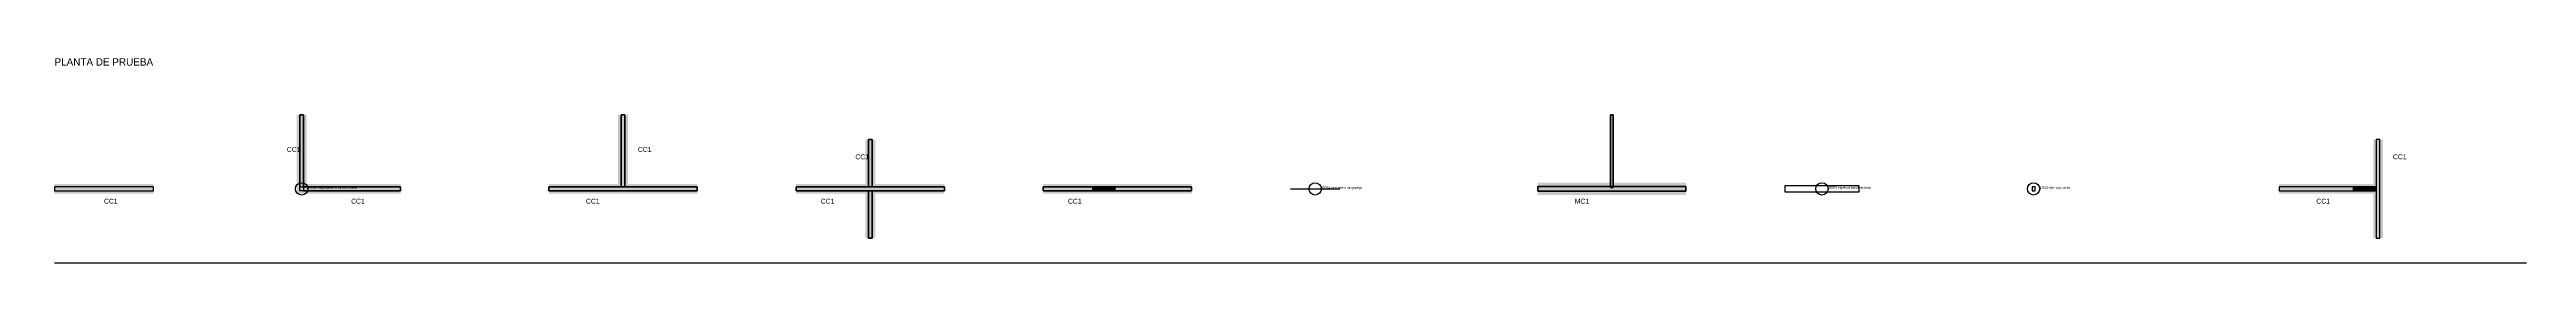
# Model space of a CAD drawing. Header units: metres. Extents: x 0 to 100, y -3 to 5.
import ezdxf

# ---------------------------------------------------------------- set-up
doc = ezdxf.new("R2010")
doc.units = ezdxf.units.M
doc.layers.add('00', color=8, linetype='Continuous')
doc.layers.add('REVISION', color=1, linetype='Continuous')
for name, color, linetype, transparency in [('Cimiento corrido CC1 de 0.40 x 0.20 m', 2, 'Continuous', 0.5), ('Cimiento corrido MC1 de 0.50 x 0.20 m', 4, 'Continuous', 0.5), ('N1 Muro de 10cm', 1, 'Continuous', 0.5), ('N1 Muro de 15cm', 1, 'Continuous', 0.5), ('N1 Muro de 15cm - Vano puerta', 42, 'Continuous', 0.5), ('N1 Muro de 20cm', 1, 'Continuous', 0.5)]:
    doc.layers.add(name, color=color, linetype=linetype, transparency=transparency)

# ---------------------------------------------------------------- blocks, each defined once
blk = doc.blocks.new('xMuro 20')
blk.add_hatch(color=256).paths.add_polyline_path([(0, -0.1), (1, -0.1), (1, 0.1), (0, 0.1)])
blk.add_lwpolyline([(0, -0.1), (1, -0.1), (1, 0.1), (0, 0.1)], close=True)
at = {"color": 250, "flags": 1}
for tag, p in [('ID', (0, -0.2)), ('TIPO', (0, -0.3)), ('ESPESOR', (0, -0.4)), ('LARGO', (0, -0.5)), ('ALTO', (0, -0.6)), ('AREA', (0, -0.7))]:
    blk.add_attdef(tag, p, '', height=0.08, dxfattribs=at)
blk = doc.blocks.new('xMuro 15')
blk.add_hatch(color=256).paths.add_polyline_path([(0, -0.075), (1, -0.075), (1, 0.075), (0, 0.075)])
blk.add_lwpolyline([(0, -0.075), (1, -0.075), (1, 0.075), (0, 0.075)], close=True)
at = {"color": 250, "flags": 1}
for tag, p in [('ID', (0, -0.175)), ('TIPO', (0, -0.275)), ('ESPESOR', (0, -0.375)), ('ALTO', (0, -0.575)), ('LARGO', (0, -0.475)), ('AREA', (0, -0.675))]:
    blk.add_attdef(tag, p, '', height=0.08, dxfattribs=at)
blk = doc.blocks.new('xMuro 10')
blk.add_hatch(color=256).paths.add_polyline_path([(0, -0.05), (1, -0.05), (1, 0.05), (0, 0.05)])
blk.add_lwpolyline([(0, -0.05), (1, -0.05), (1, 0.05), (0, 0.05)], close=True)
at = {"color": 250, "flags": 1}
for tag, p in [('TIPO', (0, -0.25)), ('ESPESOR', (0, -0.35)), ('ID', (0, -0.15)), ('ALTO', (0, -0.55)), ('AREA', (0, -0.65)), ('LARGO', (0, -0.45))]:
    blk.add_attdef(tag, p, '', height=0.08, dxfattribs=at)

msp = doc.modelspace()

# ---------------------------------------------------------------- linework, layer by layer
at = {"layer": '00'}
for p, q in [((62.95, 0.1), (62.95, 3)), ((62.95, 3), (63.05, 3)), ((63.05, 3), (63.05, 0.1)), ((4, 0.075), (0, 0.075)), ((0, 0.075), (0, -0.075)), ((4, -0.075), (4, 0.075)), ((40, 0.075), (42, 0.075)), ((40, -0.075), (40, 0.075)), ((42, 0.075), (42, -0.075)), ((42.9, 0.075), (46, 0.075)), ((42.9, -0.075), (42.9, 0.075)), ((46, 0.075), (46, -0.075)), ((50, 0), (52, 0)), ((60, -0.1), (60, 0.1)), ((60, 0.1), (62.95, 0.1)), ((63.05, 0.1), (66, 0.1)), ((66, 0.1), (66, -0.1)), ((73, 0.125), (70, 0.125)), ((70, 0.125), (70, -0.125)), ((73, -0.125), (73, 0.125)), ((93, 0.075), (90, 0.075)), ((90, 0.075), (90, -0.075)), ((93, -0.075), (93, 0.075)), ((0, -0.075), (4, -0.075)), ((42, -0.075), (40, -0.075)), ((46, -0.075), (42.9, -0.075)), ((66, -0.1), (60, -0.1)), ((70, -0.125), (73, -0.125)), ((90, -0.075), (93, -0.075)), ((0, -3), (100, -3))]:
    msp.add_line(p, q, dxfattribs=at)
for points in [[(9.925, -0.075), (9.925, 0.075), (9.925, 3), (10.075, 3), (10.075, 0.075), (14, 0.075), (14, -0.075), (10.075, -0.075)], [(26, 0.075), (26, -0.075), (20, -0.075), (20, 0.075), (22.925, 0.075), (22.925, 3), (23.075, 3), (23.075, 0.075)], [(30, -0.075), (30, 0.075), (32.925, 0.075), (32.925, 2), (33.075, 2), (33.075, 0.075), (36, 0.075), (36, -0.075), (33.075, -0.075), (33.075, -2), (32.925, -2), (32.925, -0.075)], [(93.925, -2), (94.075, -2), (94.075, 2), (93.925, 2)], [(80, -0.075), (80.12, -0.075), (80.12, 0.075), (80, 0.075)]]:
    msp.add_lwpolyline(points, close=True, dxfattribs=at)
at = {"layer": 'Cimiento corrido CC1 de 0.40 x 0.20 m', "const_width": 0.4}
for points in [[(14, 0), (10, 0), (10, 3)], [(23, 0.2), (23, 3)], [(33, 0.2), (33, 2)], [(94, -2), (94, 2)], [(0, 0), (4, 0)], [(20, 0), (26, 0)], [(30, 0), (36, 0)], [(33, -2), (33, -0.2)], [(40, 0), (46, 0)], [(90, 0), (93.8, 0)]]:
    msp.add_lwpolyline(points, dxfattribs=at)
at = {"layer": 'Cimiento corrido MC1 de 0.50 x 0.20 m', "const_width": 0.5}
msp.add_lwpolyline([(60, 0), (66, 0)], dxfattribs=at)
at = {"layer": 'REVISION', "color": 1}
for centre in [(10, 0), (51, 0), (71.5, 0), (80.06, 0)]:
    msp.add_circle(centre, 0.25, dxfattribs=at)

# ---------------------------------------------------------------- block references
at = {"layer": 'N1 Muro de 10cm', "xscale": 2.95, "rotation": 90}
msp.add_blockref('xMuro 10', (63, 0.05), dxfattribs=at)
at = {"layer": 'N1 Muro de 15cm', "rotation": 90}
for p, xscale in [((10, 0.075), 2.925), ((23, 0.075), 2.925), ((33, 0.075), 1.9250000000000003), ((94, -2), 4), ((33, -2), 1.925)]:
    msp.add_blockref('xMuro 15', p, dxfattribs=dict(at, xscale=xscale))
at = {"layer": 'N1 Muro de 15cm'}
for p, xscale in [((0, 0), 4), ((10.075, 0), 3.9250000000000007), ((20, 0), 6), ((30, 0), 6), ((40, 0), 2), ((42.9, 0), 3.1000000000000014), ((90, 0), 3)]:
    msp.add_blockref('xMuro 15', p, dxfattribs=dict(at, xscale=xscale))
at = {"layer": 'N1 Muro de 15cm - Vano puerta'}
for p, xscale in [((42, 0), 0.8999999999999986), ((93, 0), 0.9249999999999972)]:
    msp.add_blockref('xMuro 15', p, dxfattribs=dict(at, xscale=xscale))
at = {"layer": 'N1 Muro de 20cm', "xscale": 6}
msp.add_blockref('xMuro 20', (60, 0), dxfattribs=at)

# ---------------------------------------------------------------- texts
at = {"layer": '00'}
for s, height, p in [('PLANTA DE PRUEBA', 0.3, (0, 5)), ('CC1', 0.2, (9.4, 1.5)), ('CC1', 0.2, (23.6, 1.5)), ('CC1', 0.2, (32.4, 1.2)), ('CC1', 0.2, (94.6, 1.2)), ('CC1', 0.2, (2, -0.6)), ('CC1', 0.2, (12, -0.6)), ('CC1', 0.2, (21.5, -0.6)), ('CC1', 0.2, (31, -0.6)), ('CC1', 0.2, (41, -0.6)), ('MC1', 0.2, (61.5, -0.6)), ('CC1', 0.2, (91.5, -0.6))]:
    msp.add_text(s, height=height, dxfattribs=at).set_placement(p)
at = {"layer": 'REVISION', "color": 1}
for s, p in [('R001 esquina en L sin mocheta', (10.275, 0)), ('R004 segmento sin pareja', (51.275, 0)), ('R003 espesor fuera de lista', (71.775, 0)), ('R002 eje muy corto', (80.335, 0))]:
    msp.add_text(s, height=0.1, dxfattribs=at).set_placement(p)

doc.saveas('drawing.dxf')
